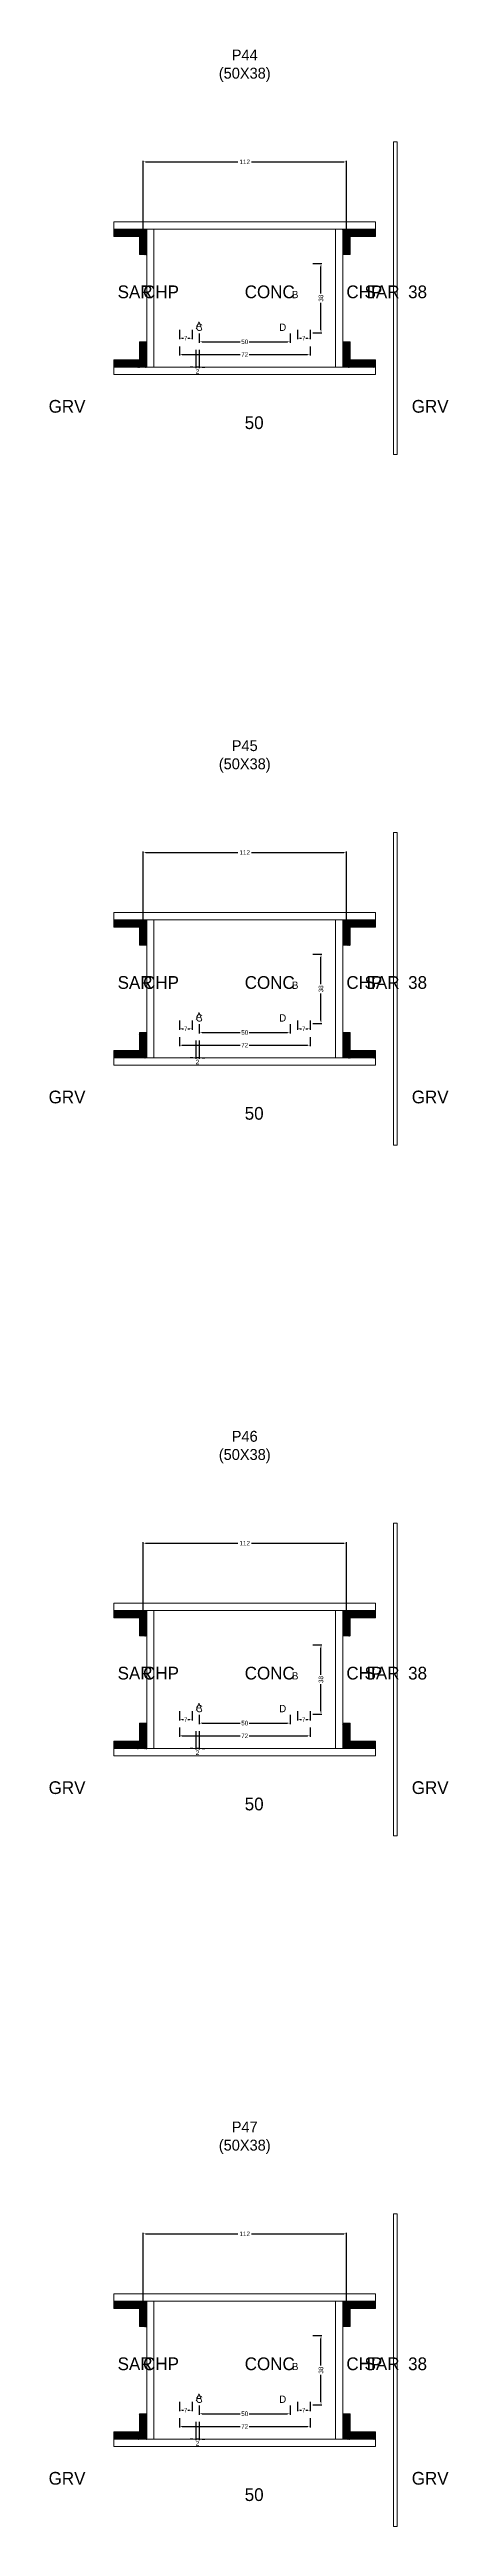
# Model space of a CAD drawing. Header units: centimetres. Extents: x -10500 to 4299, y -12546 to 295.
# Drawn here: x -108 to 112, y -9066 to -7703 of the extents above; entities that cross this region are included whole.
import ezdxf

# ---------------------------------------------------------------- set-up
doc = ezdxf.new("R2010")
doc.units = ezdxf.units.CM
for name, color, linetype in [('COTA', 241, 'Continuous'), ('Hachura', 251, 'Continuous'), ('NOMENCLATURA', 7, 'Continuous'), ('SARRAFO', 251, 'Continuous'), ('Texto Seção', 7, 'Continuous')]:
    doc.layers.add(name, color=color, linetype=linetype)
doc.dimstyles.new('cotax2', dxfattribs={"dimtxt": 2.5, "dimasz": 1.5, "dimexe": 0.5, "dimexo": 0.5, "dimgap": 0.5, "dimtad": 1, "dimcen": 2.5, "dimazin": 3, "dimtfac": 1, "dimtmove": 0, "dimatfit": 3})

msp = doc.modelspace()

# ---------------------------------------------------------------- texts
at = {"layer": 'NOMENCLATURA'}
for s, p in [('B', (26, -7840)), ('A', (-27, -7857)), ('C', (-27, -7858)), ('D', (19, -7858)), ('B', (26, -8220)), ('A', (-27, -8237)), ('C', (-27, -8238)), ('D', (19, -8238)), ('B', (26, -8600)), ('A', (-27, -8617)), ('C', (-27, -8618)), ('D', (19, -8618)), ('B', (26, -8980)), ('A', (-27, -8997)), ('C', (-27, -8998)), ('D', (19, -8998))]:
    msp.add_text(s, height=4, dxfattribs=at).set_placement(p)
at = {"layer": 'NOMENCLATURA', "char_height": 6, "attachment_point": 8}
for s, insert in [('P44\\P(50X38)', (0, -7721)), ('P45\\P(50X38)', (0, -8101)), ('P46\\P(50X38)', (0, -8481)), ('P47\\P(50X38)', (0, -8861))]:
    msp.add_mtext(s, dxfattribs=dict(at, insert=insert))
at = {"layer": 'Texto Seção'}
for s, p in [('SAR', (-70, -7840)), ('CHP', (-56, -7840)), ('CONC', (0, -7840)), ('CHP', (56, -7840)), ('SAR', (66, -7840)), ('38', (90, -7840)), ('GRV', (-108, -7903)), ('GRV', (92, -7903)), ('50', (0, -7912)), ('SAR', (-70, -8220)), ('CHP', (-56, -8220)), ('CONC', (0, -8220)), ('CHP', (56, -8220)), ('SAR', (66, -8220)), ('38', (90, -8220)), ('GRV', (-108, -8283)), ('50', (0, -8292)), ('GRV', (92, -8283)), ('SAR', (-70, -8600)), ('CHP', (-56, -8600)), ('CONC', (0, -8600)), ('CHP', (56, -8600)), ('SAR', (66, -8600)), ('38', (90, -8600)), ('GRV', (-108, -8663)), ('50', (0, -8672)), ('GRV', (92, -8663)), ('SAR', (-70, -8980)), ('CHP', (-56, -8980)), ('CONC', (0, -8980)), ('CHP', (56, -8980)), ('SAR', (66, -8980)), ('38', (90, -8980)), ('GRV', (-108, -9043)), ('50', (0, -9052)), ('GRV', (92, -9043))]:
    msp.add_text(s, height=7, dxfattribs=at).set_placement(p)

# ---------------------------------------------------------------- blocks, each defined once
blk = doc.blocks.new('_CLOSEDFILLED')
at = {"color": 0, "linetype": 'BYBLOCK'}
blk.add_solid([(-1, 0.16), (0, 0), (-1, -0.16)], dxfattribs=at)
blk = doc.blocks.new('*D798')
for p, q in [((-36, -9006.5), (-36, -9011.5)), ((36, -9006.5), (36, -9011.5)), ((-34.5, -9011), (-2.5, -9011)), ((2.5, -9011), (34.5, -9011))]:
    blk.add_line(p, q)
at = {"layer": 'Defpoints'}
for p in [(-36, -9006), (36, -9006), (-36, -9011)]:
    blk.add_point(p, dxfattribs=at)
at = {"layer": 'COTA', "xscale": 1.5, "yscale": 1.5, "rotation": 180}
blk.add_blockref('_CLOSEDFILLED', (-36, -9011), dxfattribs=at)
at = {"layer": 'COTA', "xscale": 1.5, "yscale": 1.5}
blk.add_blockref('_CLOSEDFILLED', (36, -9011), dxfattribs=at)
at = {"layer": 'COTA', "insert": (0, -9011), "char_height": 2.5, "attachment_point": 5}
blk.add_mtext('72', dxfattribs=at)
blk = doc.blocks.new('*D799')
for p, q in [((-25, -8999.5), (-25, -9004.5)), ((-23.5, -9004), (-2.5, -9004)), ((2.5, -9004), (23.5, -9004)), ((25, -8999.5), (25, -9004.5))]:
    blk.add_line(p, q)
at = {"layer": 'Defpoints'}
for p in [(-25, -8999), (-25, -9004), (25, -8999)]:
    blk.add_point(p, dxfattribs=at)
at = {"layer": 'COTA', "xscale": 1.5, "yscale": 1.5, "rotation": 180}
blk.add_blockref('_CLOSEDFILLED', (-25, -9004), dxfattribs=at)
at = {"layer": 'COTA', "xscale": 1.5, "yscale": 1.5}
blk.add_blockref('_CLOSEDFILLED', (25, -9004), dxfattribs=at)
at = {"layer": 'COTA', "insert": (0, -9004), "char_height": 2.5, "attachment_point": 5}
blk.add_mtext('50', dxfattribs=at)
blk = doc.blocks.new('*D800')
for p, q in [((37.5, -8961), (42.5, -8961)), ((42, -8977.5), (42, -8962.5)), ((42, -8997.5), (42, -8982.5)), ((37.5, -8999), (42.5, -8999))]:
    blk.add_line(p, q)
at = {"layer": 'Defpoints'}
for p in [(37, -8961), (37, -8999), (42, -8999)]:
    blk.add_point(p, dxfattribs=at)
at = {"layer": 'COTA', "xscale": 1.5, "yscale": 1.5}
for p, rotation in [((42, -8961), 90), ((42, -8999), 270)]:
    blk.add_blockref('_CLOSEDFILLED', p, dxfattribs=dict(at, rotation=rotation))
at = {"layer": 'COTA', "insert": (42, -8980), "char_height": 2.5, "attachment_point": 5, "rotation": 90}
blk.add_mtext('38', dxfattribs=at)
blk = doc.blocks.new('*D801')
for p, q in [((-36, -8997.5), (-36, -9002.5)), ((-34.5, -9002), (-33.75, -9002)), ((-31.25, -9002), (-30.5, -9002)), ((-29, -8997.5), (-29, -9002.5))]:
    blk.add_line(p, q)
at = {"layer": 'Defpoints'}
for p in [(-36, -8997), (-36, -9002), (-29, -8997)]:
    blk.add_point(p, dxfattribs=at)
at = {"layer": 'COTA', "xscale": 1.5, "yscale": 1.5, "rotation": 180}
blk.add_blockref('_CLOSEDFILLED', (-36, -9002), dxfattribs=at)
at = {"layer": 'COTA', "xscale": 1.5, "yscale": 1.5}
blk.add_blockref('_CLOSEDFILLED', (-29, -9002), dxfattribs=at)
at = {"layer": 'COTA', "insert": (-32.5, -9002), "char_height": 2.5, "attachment_point": 5}
blk.add_mtext('7', dxfattribs=at)
blk = doc.blocks.new('*D802')
for p, q in [((29, -8997.5), (29, -9002.5)), ((30.5, -9002), (31.25, -9002)), ((33.75, -9002), (34.5, -9002)), ((36, -8997.5), (36, -9002.5))]:
    blk.add_line(p, q)
at = {"layer": 'Defpoints'}
for p in [(29, -8997), (29, -9002), (36, -8997)]:
    blk.add_point(p, dxfattribs=at)
at = {"layer": 'COTA', "xscale": 1.5, "yscale": 1.5, "rotation": 180}
blk.add_blockref('_CLOSEDFILLED', (29, -9002), dxfattribs=at)
at = {"layer": 'COTA', "xscale": 1.5, "yscale": 1.5}
blk.add_blockref('_CLOSEDFILLED', (36, -9002), dxfattribs=at)
at = {"layer": 'COTA', "insert": (32.5, -9002), "char_height": 2.5, "attachment_point": 5}
blk.add_mtext('7', dxfattribs=at)
blk = doc.blocks.new('*D803')
for p, q in [((-56, -8944.5), (-56, -8904.5)), ((-54.5, -8905), (-3.75, -8905)), ((3.75, -8905), (54.5, -8905)), ((56, -8944.5), (56, -8904.5))]:
    blk.add_line(p, q)
at = {"layer": 'Defpoints'}
for p in [(-56, -8905), (-56, -8945), (56, -8945)]:
    blk.add_point(p, dxfattribs=at)
at = {"layer": 'COTA', "xscale": 1.5, "yscale": 1.5, "rotation": 180}
blk.add_blockref('_CLOSEDFILLED', (-56, -8905), dxfattribs=at)
at = {"layer": 'COTA', "xscale": 1.5, "yscale": 1.5}
blk.add_blockref('_CLOSEDFILLED', (56, -8905), dxfattribs=at)
at = {"layer": 'COTA', "insert": (0, -8905), "char_height": 2.5, "attachment_point": 5}
blk.add_mtext('112', dxfattribs=at)
blk = doc.blocks.new('*D764')
for p, q in [((-36, -8626.5), (-36, -8631.5)), ((36, -8626.5), (36, -8631.5)), ((-34.5, -8631), (-2.5, -8631)), ((2.5, -8631), (34.5, -8631))]:
    blk.add_line(p, q)
at = {"layer": 'Defpoints'}
for p in [(-36, -8626), (36, -8626), (-36, -8631)]:
    blk.add_point(p, dxfattribs=at)
at = {"layer": 'COTA', "xscale": 1.5, "yscale": 1.5, "rotation": 180}
blk.add_blockref('_CLOSEDFILLED', (-36, -8631), dxfattribs=at)
at = {"layer": 'COTA', "xscale": 1.5, "yscale": 1.5}
blk.add_blockref('_CLOSEDFILLED', (36, -8631), dxfattribs=at)
at = {"layer": 'COTA', "insert": (0, -8631), "char_height": 2.5, "attachment_point": 5}
blk.add_mtext('72', dxfattribs=at)
blk = doc.blocks.new('*D765')
for p, q in [((-25, -8619.5), (-25, -8624.5)), ((-23.5, -8624), (-2.5, -8624)), ((2.5, -8624), (23.5, -8624)), ((25, -8619.5), (25, -8624.5))]:
    blk.add_line(p, q)
at = {"layer": 'Defpoints'}
for p in [(-25, -8619), (-25, -8624), (25, -8619)]:
    blk.add_point(p, dxfattribs=at)
at = {"layer": 'COTA', "xscale": 1.5, "yscale": 1.5, "rotation": 180}
blk.add_blockref('_CLOSEDFILLED', (-25, -8624), dxfattribs=at)
at = {"layer": 'COTA', "xscale": 1.5, "yscale": 1.5}
blk.add_blockref('_CLOSEDFILLED', (25, -8624), dxfattribs=at)
at = {"layer": 'COTA', "insert": (0, -8624), "char_height": 2.5, "attachment_point": 5}
blk.add_mtext('50', dxfattribs=at)
blk = doc.blocks.new('*D766')
for p, q in [((37.5, -8581), (42.5, -8581)), ((42, -8597.5), (42, -8582.5)), ((42, -8617.5), (42, -8602.5)), ((37.5, -8619), (42.5, -8619))]:
    blk.add_line(p, q)
at = {"layer": 'Defpoints'}
for p in [(37, -8581), (37, -8619), (42, -8619)]:
    blk.add_point(p, dxfattribs=at)
at = {"layer": 'COTA', "xscale": 1.5, "yscale": 1.5}
for p, rotation in [((42, -8581), 90), ((42, -8619), 270)]:
    blk.add_blockref('_CLOSEDFILLED', p, dxfattribs=dict(at, rotation=rotation))
at = {"layer": 'COTA', "insert": (42, -8600), "char_height": 2.5, "attachment_point": 5, "rotation": 90}
blk.add_mtext('38', dxfattribs=at)
blk = doc.blocks.new('*D767')
for p, q in [((-36, -8617.5), (-36, -8622.5)), ((-34.5, -8622), (-33.75, -8622)), ((-31.25, -8622), (-30.5, -8622)), ((-29, -8617.5), (-29, -8622.5))]:
    blk.add_line(p, q)
at = {"layer": 'Defpoints'}
for p in [(-36, -8617), (-36, -8622), (-29, -8617)]:
    blk.add_point(p, dxfattribs=at)
at = {"layer": 'COTA', "xscale": 1.5, "yscale": 1.5, "rotation": 180}
blk.add_blockref('_CLOSEDFILLED', (-36, -8622), dxfattribs=at)
at = {"layer": 'COTA', "xscale": 1.5, "yscale": 1.5}
blk.add_blockref('_CLOSEDFILLED', (-29, -8622), dxfattribs=at)
at = {"layer": 'COTA', "insert": (-32.5, -8622), "char_height": 2.5, "attachment_point": 5}
blk.add_mtext('7', dxfattribs=at)
blk = doc.blocks.new('*D768')
for p, q in [((29, -8617.5), (29, -8622.5)), ((30.5, -8622), (31.25, -8622)), ((33.75, -8622), (34.5, -8622)), ((36, -8617.5), (36, -8622.5))]:
    blk.add_line(p, q)
at = {"layer": 'Defpoints'}
for p in [(29, -8617), (29, -8622), (36, -8617)]:
    blk.add_point(p, dxfattribs=at)
at = {"layer": 'COTA', "xscale": 1.5, "yscale": 1.5, "rotation": 180}
blk.add_blockref('_CLOSEDFILLED', (29, -8622), dxfattribs=at)
at = {"layer": 'COTA', "xscale": 1.5, "yscale": 1.5}
blk.add_blockref('_CLOSEDFILLED', (36, -8622), dxfattribs=at)
at = {"layer": 'COTA', "insert": (32.5, -8622), "char_height": 2.5, "attachment_point": 5}
blk.add_mtext('7', dxfattribs=at)
blk = doc.blocks.new('*D769')
for p, q in [((-56, -8564.5), (-56, -8524.5)), ((-54.5, -8525), (-3.75, -8525)), ((3.75, -8525), (54.5, -8525)), ((56, -8564.5), (56, -8524.5))]:
    blk.add_line(p, q)
at = {"layer": 'Defpoints'}
for p in [(-56, -8525), (-56, -8565), (56, -8565)]:
    blk.add_point(p, dxfattribs=at)
at = {"layer": 'COTA', "xscale": 1.5, "yscale": 1.5, "rotation": 180}
blk.add_blockref('_CLOSEDFILLED', (-56, -8525), dxfattribs=at)
at = {"layer": 'COTA', "xscale": 1.5, "yscale": 1.5}
blk.add_blockref('_CLOSEDFILLED', (56, -8525), dxfattribs=at)
at = {"layer": 'COTA', "insert": (0, -8525), "char_height": 2.5, "attachment_point": 5}
blk.add_mtext('112', dxfattribs=at)
blk = doc.blocks.new('*D738')
for p, q in [((-36, -8246.5), (-36, -8251.5)), ((-34.5, -8251), (-2.5, -8251)), ((2.5, -8251), (34.5, -8251)), ((36, -8246.5), (36, -8251.5))]:
    blk.add_line(p, q)
at = {"layer": 'Defpoints'}
for p in [(-36, -8246), (-36, -8251), (36, -8246)]:
    blk.add_point(p, dxfattribs=at)
at = {"layer": 'COTA', "xscale": 1.5, "yscale": 1.5, "rotation": 180}
blk.add_blockref('_CLOSEDFILLED', (-36, -8251), dxfattribs=at)
at = {"layer": 'COTA', "xscale": 1.5, "yscale": 1.5}
blk.add_blockref('_CLOSEDFILLED', (36, -8251), dxfattribs=at)
at = {"layer": 'COTA', "insert": (0, -8251), "char_height": 2.5, "attachment_point": 5}
blk.add_mtext('72', dxfattribs=at)
blk = doc.blocks.new('*D739')
for p, q in [((-25, -8239.5), (-25, -8244.5)), ((-23.5, -8244), (-2.5, -8244)), ((2.5, -8244), (23.5, -8244)), ((25, -8239.5), (25, -8244.5))]:
    blk.add_line(p, q)
at = {"layer": 'Defpoints'}
for p in [(-25, -8239), (-25, -8244), (25, -8239)]:
    blk.add_point(p, dxfattribs=at)
at = {"layer": 'COTA', "xscale": 1.5, "yscale": 1.5, "rotation": 180}
blk.add_blockref('_CLOSEDFILLED', (-25, -8244), dxfattribs=at)
at = {"layer": 'COTA', "xscale": 1.5, "yscale": 1.5}
blk.add_blockref('_CLOSEDFILLED', (25, -8244), dxfattribs=at)
at = {"layer": 'COTA', "insert": (0, -8244), "char_height": 2.5, "attachment_point": 5}
blk.add_mtext('50', dxfattribs=at)
blk = doc.blocks.new('*D740')
for p, q in [((37.5, -8201), (42.5, -8201)), ((42, -8217.5), (42, -8202.5)), ((42, -8237.5), (42, -8222.5)), ((37.5, -8239), (42.5, -8239))]:
    blk.add_line(p, q)
at = {"layer": 'Defpoints'}
for p in [(37, -8201), (37, -8239), (42, -8239)]:
    blk.add_point(p, dxfattribs=at)
at = {"layer": 'COTA', "xscale": 1.5, "yscale": 1.5}
for p, rotation in [((42, -8201), 90), ((42, -8239), 270)]:
    blk.add_blockref('_CLOSEDFILLED', p, dxfattribs=dict(at, rotation=rotation))
at = {"layer": 'COTA', "insert": (42, -8220), "char_height": 2.5, "attachment_point": 5, "rotation": 90}
blk.add_mtext('38', dxfattribs=at)
blk = doc.blocks.new('*D741')
for p, q in [((-36, -8237.5), (-36, -8242.5)), ((-34.5, -8242), (-33.75, -8242)), ((-31.25, -8242), (-30.5, -8242)), ((-29, -8237.5), (-29, -8242.5))]:
    blk.add_line(p, q)
at = {"layer": 'Defpoints'}
for p in [(-36, -8237), (-36, -8242), (-29, -8237)]:
    blk.add_point(p, dxfattribs=at)
at = {"layer": 'COTA', "xscale": 1.5, "yscale": 1.5, "rotation": 180}
blk.add_blockref('_CLOSEDFILLED', (-36, -8242), dxfattribs=at)
at = {"layer": 'COTA', "xscale": 1.5, "yscale": 1.5}
blk.add_blockref('_CLOSEDFILLED', (-29, -8242), dxfattribs=at)
at = {"layer": 'COTA', "insert": (-32.5, -8242), "char_height": 2.5, "attachment_point": 5}
blk.add_mtext('7', dxfattribs=at)
blk = doc.blocks.new('*D742')
for p, q in [((29, -8237.5), (29, -8242.5)), ((30.5, -8242), (31.25, -8242)), ((33.75, -8242), (34.5, -8242)), ((36, -8237.5), (36, -8242.5))]:
    blk.add_line(p, q)
at = {"layer": 'Defpoints'}
for p in [(29, -8237), (29, -8242), (36, -8237)]:
    blk.add_point(p, dxfattribs=at)
at = {"layer": 'COTA', "xscale": 1.5, "yscale": 1.5, "rotation": 180}
blk.add_blockref('_CLOSEDFILLED', (29, -8242), dxfattribs=at)
at = {"layer": 'COTA', "xscale": 1.5, "yscale": 1.5}
blk.add_blockref('_CLOSEDFILLED', (36, -8242), dxfattribs=at)
at = {"layer": 'COTA', "insert": (32.5, -8242), "char_height": 2.5, "attachment_point": 5}
blk.add_mtext('7', dxfattribs=at)
blk = doc.blocks.new('*D743')
for p, q in [((-56, -8184.5), (-56, -8144.5)), ((-54.5, -8145), (-3.75, -8145)), ((3.75, -8145), (54.5, -8145)), ((56, -8184.5), (56, -8144.5))]:
    blk.add_line(p, q)
at = {"layer": 'Defpoints'}
for p in [(-56, -8145), (-56, -8185), (56, -8185)]:
    blk.add_point(p, dxfattribs=at)
at = {"layer": 'COTA', "xscale": 1.5, "yscale": 1.5, "rotation": 180}
blk.add_blockref('_CLOSEDFILLED', (-56, -8145), dxfattribs=at)
at = {"layer": 'COTA', "xscale": 1.5, "yscale": 1.5}
blk.add_blockref('_CLOSEDFILLED', (56, -8145), dxfattribs=at)
at = {"layer": 'COTA', "insert": (0, -8145), "char_height": 2.5, "attachment_point": 5}
blk.add_mtext('112', dxfattribs=at)
blk = doc.blocks.new('*D712')
for p, q in [((-36, -7866.5), (-36, -7871.5)), ((-34.5, -7871), (-2.5, -7871)), ((2.5, -7871), (34.5, -7871)), ((36, -7866.5), (36, -7871.5))]:
    blk.add_line(p, q)
at = {"layer": 'Defpoints'}
for p in [(-36, -7866), (-36, -7871), (36, -7866)]:
    blk.add_point(p, dxfattribs=at)
at = {"layer": 'COTA', "xscale": 1.5, "yscale": 1.5, "rotation": 180}
blk.add_blockref('_CLOSEDFILLED', (-36, -7871), dxfattribs=at)
at = {"layer": 'COTA', "xscale": 1.5, "yscale": 1.5}
blk.add_blockref('_CLOSEDFILLED', (36, -7871), dxfattribs=at)
at = {"layer": 'COTA', "insert": (0, -7871), "char_height": 2.5, "attachment_point": 5}
blk.add_mtext('72', dxfattribs=at)
blk = doc.blocks.new('*D713')
for p, q in [((-25, -7859.5), (-25, -7864.5)), ((25, -7859.5), (25, -7864.5)), ((-23.5, -7864), (-2.5, -7864)), ((2.5, -7864), (23.5, -7864))]:
    blk.add_line(p, q)
at = {"layer": 'Defpoints'}
for p in [(-25, -7859), (25, -7859), (-25, -7864)]:
    blk.add_point(p, dxfattribs=at)
at = {"layer": 'COTA', "xscale": 1.5, "yscale": 1.5, "rotation": 180}
blk.add_blockref('_CLOSEDFILLED', (-25, -7864), dxfattribs=at)
at = {"layer": 'COTA', "xscale": 1.5, "yscale": 1.5}
blk.add_blockref('_CLOSEDFILLED', (25, -7864), dxfattribs=at)
at = {"layer": 'COTA', "insert": (0, -7864), "char_height": 2.5, "attachment_point": 5}
blk.add_mtext('50', dxfattribs=at)
blk = doc.blocks.new('*D714')
for p, q in [((37.5, -7821), (42.5, -7821)), ((42, -7837.5), (42, -7822.5)), ((42, -7857.5), (42, -7842.5)), ((37.5, -7859), (42.5, -7859))]:
    blk.add_line(p, q)
at = {"layer": 'Defpoints'}
for p in [(37, -7821), (37, -7859), (42, -7859)]:
    blk.add_point(p, dxfattribs=at)
at = {"layer": 'COTA', "xscale": 1.5, "yscale": 1.5}
for p, rotation in [((42, -7821), 90), ((42, -7859), 270)]:
    blk.add_blockref('_CLOSEDFILLED', p, dxfattribs=dict(at, rotation=rotation))
at = {"layer": 'COTA', "insert": (42, -7840), "char_height": 2.5, "attachment_point": 5, "rotation": 90}
blk.add_mtext('38', dxfattribs=at)
blk = doc.blocks.new('*D715')
for p, q in [((-36, -7857.5), (-36, -7862.5)), ((-34.5, -7862), (-33.75, -7862)), ((-31.25, -7862), (-30.5, -7862)), ((-29, -7857.5), (-29, -7862.5))]:
    blk.add_line(p, q)
at = {"layer": 'Defpoints'}
for p in [(-36, -7857), (-36, -7862), (-29, -7857)]:
    blk.add_point(p, dxfattribs=at)
at = {"layer": 'COTA', "xscale": 1.5, "yscale": 1.5, "rotation": 180}
blk.add_blockref('_CLOSEDFILLED', (-36, -7862), dxfattribs=at)
at = {"layer": 'COTA', "xscale": 1.5, "yscale": 1.5}
blk.add_blockref('_CLOSEDFILLED', (-29, -7862), dxfattribs=at)
at = {"layer": 'COTA', "insert": (-32.5, -7862), "char_height": 2.5, "attachment_point": 5}
blk.add_mtext('7', dxfattribs=at)
blk = doc.blocks.new('*D716')
for p, q in [((29, -7857.5), (29, -7862.5)), ((30.5, -7862), (31.25, -7862)), ((33.75, -7862), (34.5, -7862)), ((36, -7857.5), (36, -7862.5))]:
    blk.add_line(p, q)
at = {"layer": 'Defpoints'}
for p in [(29, -7857), (29, -7862), (36, -7857)]:
    blk.add_point(p, dxfattribs=at)
at = {"layer": 'COTA', "xscale": 1.5, "yscale": 1.5, "rotation": 180}
blk.add_blockref('_CLOSEDFILLED', (29, -7862), dxfattribs=at)
at = {"layer": 'COTA', "xscale": 1.5, "yscale": 1.5}
blk.add_blockref('_CLOSEDFILLED', (36, -7862), dxfattribs=at)
at = {"layer": 'COTA', "insert": (32.5, -7862), "char_height": 2.5, "attachment_point": 5}
blk.add_mtext('7', dxfattribs=at)
blk = doc.blocks.new('*D717')
for p, q in [((-56, -7804.5), (-56, -7764.5)), ((-54.5, -7765), (-3.75, -7765)), ((3.75, -7765), (54.5, -7765)), ((56, -7804.5), (56, -7764.5))]:
    blk.add_line(p, q)
at = {"layer": 'Defpoints'}
for p in [(-56, -7765), (-56, -7805), (56, -7805)]:
    blk.add_point(p, dxfattribs=at)
at = {"layer": 'COTA', "xscale": 1.5, "yscale": 1.5, "rotation": 180}
blk.add_blockref('_CLOSEDFILLED', (-56, -7765), dxfattribs=at)
at = {"layer": 'COTA', "xscale": 1.5, "yscale": 1.5}
blk.add_blockref('_CLOSEDFILLED', (56, -7765), dxfattribs=at)
at = {"layer": 'COTA', "insert": (0, -7765), "char_height": 2.5, "attachment_point": 5}
blk.add_mtext('112', dxfattribs=at)

# ---------------------------------------------------------------- dimensions: what is measured, and where the dimension line sits
at = {"layer": 'COTA'}
for base, p1, p2, picture, middle in [((-56, -7765), (-56, -7805), (56, -7805), '*D717', (0, -7765)), ((-36, -7862), (-36, -7857), (-29, -7857), '*D715', (-32.5, -7862)), ((-25, -7864), (-25, -7859), (25, -7859), '*D713', (0, -7864)), ((29, -7862), (29, -7857), (36, -7857), '*D716', (32.5, -7862)), ((-36, -7871), (-36, -7866), (36, -7866), '*D712', (0, -7871)), ((-56, -8145), (-56, -8185), (56, -8185), '*D743', (0, -8145)), ((-36, -8242), (-36, -8237), (-29, -8237), '*D741', (-32.5, -8242)), ((-25, -8244), (-25, -8239), (25, -8239), '*D739', (0, -8244)), ((29, -8242), (29, -8237), (36, -8237), '*D742', (32.5, -8242)), ((-36, -8251), (-36, -8246), (36, -8246), '*D738', (0, -8251)), ((-56, -8525), (-56, -8565), (56, -8565), '*D769', (0, -8525)), ((-36, -8622), (-36, -8617), (-29, -8617), '*D767', (-32.5, -8622)), ((-36, -8631), (-36, -8626), (36, -8626), '*D764', (0, -8631)), ((-25, -8624), (-25, -8619), (25, -8619), '*D765', (0, -8624)), ((29, -8622), (29, -8617), (36, -8617), '*D768', (32.5, -8622)), ((-56, -8905), (-56, -8945), (56, -8945), '*D803', (0, -8905)), ((-36, -9002), (-36, -8997), (-29, -8997), '*D801', (-32.5, -9002)), ((-36, -9011), (-36, -9006), (36, -9006), '*D798', (0, -9011)), ((-25, -9004), (-25, -8999), (25, -8999), '*D799', (0, -9004)), ((29, -9002), (29, -8997), (36, -8997), '*D802', (32.5, -9002))]:
    dim = msp.add_linear_dim(base=base, p1=p1, p2=p2, dimstyle='cotax2', dxfattribs=at)
    dim.commit()
    dim.dimension.update_dxf_attribs({"geometry": picture, "text_midpoint": middle})
for base, p1, p2, picture, middle in [((42, -7859), (37, -7859), (37, -7821), '*D714', (42, -7840)), ((42, -8239), (37, -8239), (37, -8201), '*D740', (42, -8220)), ((42, -8619), (37, -8619), (37, -8581), '*D766', (42, -8600)), ((42, -8999), (37, -8999), (37, -8961), '*D800', (42, -8980))]:
    dim = msp.add_linear_dim(base=base, p1=p1, p2=p2, angle=90, dimstyle='cotax2', dxfattribs=at)
    dim.commit()
    dim.dimension.update_dxf_attribs({"geometry": picture, "text_midpoint": middle})
for base, p1, p2 in [((-25, -7878), (-25, -7868), (-27, -7868)), ((-25, -8258), (-25, -8248), (-27, -8248)), ((-25, -8638), (-25, -8628), (-27, -8628)), ((-25, -9018), (-25, -9008), (-27, -9008))]:
    msp.add_linear_dim(base=base, p1=p1, p2=p2, dimstyle='cotax2', dxfattribs=at).render()

# ---------------------------------------------------------------- hatches: boundary and pattern name
at = {"layer": 'SARRAFO'}
h = msp.add_hatch(dxfattribs=at)
h.set_pattern_fill('SOLID', scale=2)
h.paths.add_polyline_path([(-72, -7806), (-58, -7806), (-58, -7802), (-72, -7802)])
h = msp.add_hatch(dxfattribs=at)
h.set_pattern_fill('SOLID', scale=2)
h.paths.add_polyline_path([(-58, -7816), (-54, -7816), (-54, -7802), (-58, -7802)])
h = msp.add_hatch(dxfattribs=at)
h.set_pattern_fill('SOLID', scale=2)
h.paths.add_polyline_path([(54, -7816), (58, -7816), (58, -7802), (54, -7802)])
h = msp.add_hatch(dxfattribs=at)
h.set_pattern_fill('SOLID', scale=2)
h.paths.add_polyline_path([(58, -7806), (72, -7806), (72, -7802), (58, -7802)])
h = msp.add_hatch(dxfattribs=at)
h.set_pattern_fill('SOLID', scale=2)
h.paths.add_polyline_path([(-72, -7878), (-58, -7878), (-58, -7874), (-72, -7874)])
h = msp.add_hatch(dxfattribs=at)
h.set_pattern_fill('SOLID', scale=2)
h.paths.add_polyline_path([(-58, -7878), (-54, -7878), (-54, -7864), (-58, -7864)])
h = msp.add_hatch(dxfattribs=at)
h.set_pattern_fill('SOLID', scale=2)
h.paths.add_polyline_path([(54, -7878), (58, -7878), (58, -7864), (54, -7864)])
h = msp.add_hatch(dxfattribs=at)
h.set_pattern_fill('SOLID', scale=2)
h.paths.add_polyline_path([(58, -7878), (72, -7878), (72, -7874), (58, -7874)])
h = msp.add_hatch(dxfattribs=at)
h.set_pattern_fill('SOLID', scale=2)
h.paths.add_polyline_path([(-72, -8186), (-58, -8186), (-58, -8182), (-72, -8182)])
h = msp.add_hatch(dxfattribs=at)
h.set_pattern_fill('SOLID', scale=2)
h.paths.add_polyline_path([(-58, -8196), (-54, -8196), (-54, -8182), (-58, -8182)])
h = msp.add_hatch(dxfattribs=at)
h.set_pattern_fill('SOLID', scale=2)
h.paths.add_polyline_path([(54, -8196), (58, -8196), (58, -8182), (54, -8182)])
h = msp.add_hatch(dxfattribs=at)
h.set_pattern_fill('SOLID', scale=2)
h.paths.add_polyline_path([(58, -8186), (72, -8186), (72, -8182), (58, -8182)])
h = msp.add_hatch(dxfattribs=at)
h.set_pattern_fill('SOLID', scale=2)
h.paths.add_polyline_path([(-58, -8258), (-54, -8258), (-54, -8244), (-58, -8244)])
h = msp.add_hatch(dxfattribs=at)
h.set_pattern_fill('SOLID', scale=2)
h.paths.add_polyline_path([(54, -8258), (58, -8258), (58, -8244), (54, -8244)])
h = msp.add_hatch(dxfattribs=at)
h.set_pattern_fill('SOLID', scale=2)
h.paths.add_polyline_path([(-72, -8258), (-58, -8258), (-58, -8254), (-72, -8254)])
h = msp.add_hatch(dxfattribs=at)
h.set_pattern_fill('SOLID', scale=2)
h.paths.add_polyline_path([(58, -8258), (72, -8258), (72, -8254), (58, -8254)])
h = msp.add_hatch(dxfattribs=at)
h.set_pattern_fill('SOLID', scale=2)
h.paths.add_polyline_path([(-72, -8566), (-58, -8566), (-58, -8562), (-72, -8562)])
h = msp.add_hatch(dxfattribs=at)
h.set_pattern_fill('SOLID', scale=2)
h.paths.add_polyline_path([(-58, -8576), (-54, -8576), (-54, -8562), (-58, -8562)])
h = msp.add_hatch(dxfattribs=at)
h.set_pattern_fill('SOLID', scale=2)
h.paths.add_polyline_path([(54, -8576), (58, -8576), (58, -8562), (54, -8562)])
h = msp.add_hatch(dxfattribs=at)
h.set_pattern_fill('SOLID', scale=2)
h.paths.add_polyline_path([(58, -8566), (72, -8566), (72, -8562), (58, -8562)])
h = msp.add_hatch(dxfattribs=at)
h.set_pattern_fill('SOLID', scale=2)
h.paths.add_polyline_path([(-58, -8638), (-54, -8638), (-54, -8624), (-58, -8624)])
h = msp.add_hatch(dxfattribs=at)
h.set_pattern_fill('SOLID', scale=2)
h.paths.add_polyline_path([(54, -8638), (58, -8638), (58, -8624), (54, -8624)])
h = msp.add_hatch(dxfattribs=at)
h.set_pattern_fill('SOLID', scale=2)
h.paths.add_polyline_path([(-72, -8638), (-58, -8638), (-58, -8634), (-72, -8634)])
h = msp.add_hatch(dxfattribs=at)
h.set_pattern_fill('SOLID', scale=2)
h.paths.add_polyline_path([(58, -8638), (72, -8638), (72, -8634), (58, -8634)])
h = msp.add_hatch(dxfattribs=at)
h.set_pattern_fill('SOLID', scale=2)
h.paths.add_polyline_path([(-72, -8946), (-58, -8946), (-58, -8942), (-72, -8942)])
h = msp.add_hatch(dxfattribs=at)
h.set_pattern_fill('SOLID', scale=2)
h.paths.add_polyline_path([(-58, -8956), (-54, -8956), (-54, -8942), (-58, -8942)])
h = msp.add_hatch(dxfattribs=at)
h.set_pattern_fill('SOLID', scale=2)
h.paths.add_polyline_path([(54, -8956), (58, -8956), (58, -8942), (54, -8942)])
h = msp.add_hatch(dxfattribs=at)
h.set_pattern_fill('SOLID', scale=2)
h.paths.add_polyline_path([(58, -8946), (72, -8946), (72, -8942), (58, -8942)])
h = msp.add_hatch(dxfattribs=at)
h.set_pattern_fill('SOLID', scale=2)
h.paths.add_polyline_path([(-58, -9018), (-54, -9018), (-54, -9004), (-58, -9004)])
h = msp.add_hatch(dxfattribs=at)
h.set_pattern_fill('SOLID', scale=2)
h.paths.add_polyline_path([(54, -9018), (58, -9018), (58, -9004), (54, -9004)])
h = msp.add_hatch(dxfattribs=at)
h.set_pattern_fill('SOLID', scale=2)
h.paths.add_polyline_path([(-72, -9018), (-58, -9018), (-58, -9014), (-72, -9014)])
h = msp.add_hatch(dxfattribs=at)
h.set_pattern_fill('SOLID', scale=2)
h.paths.add_polyline_path([(58, -9018), (72, -9018), (72, -9014), (58, -9014)])

# ---------------------------------------------------------------- linework, layer by layer
at = {"layer": 'Hachura', "lineweight": 13}
for points in [[(82, -7926), (84, -7926), (84, -7754), (82, -7754)], [(82, -8306), (84, -8306), (84, -8134), (82, -8134)], [(82, -8686), (84, -8686), (84, -8514), (82, -8514)], [(82, -9066), (84, -9066), (84, -8894), (82, -8894)]]:
    msp.add_lwpolyline(points, close=True, dxfattribs=at)
at = {"layer": 'Hachura', "lineweight": 18}
for points in [[(-72, -7802), (72, -7802), (72, -7798), (-72, -7798)], [(-54, -7878), (-50, -7878), (-50, -7802), (-54, -7802)], [(50, -7878), (54, -7878), (54, -7802), (50, -7802)], [(-72, -7882), (72, -7882), (72, -7878), (-72, -7878)], [(-72, -8182), (72, -8182), (72, -8178), (-72, -8178)], [(-54, -8258), (-50, -8258), (-50, -8182), (-54, -8182)], [(50, -8258), (54, -8258), (54, -8182), (50, -8182)], [(-72, -8262), (72, -8262), (72, -8258), (-72, -8258)], [(-72, -8562), (72, -8562), (72, -8558), (-72, -8558)], [(-54, -8638), (-50, -8638), (-50, -8562), (-54, -8562)], [(50, -8638), (54, -8638), (54, -8562), (50, -8562)], [(-72, -8642), (72, -8642), (72, -8638), (-72, -8638)], [(-72, -8942), (72, -8942), (72, -8938), (-72, -8938)], [(-54, -9018), (-50, -9018), (-50, -8942), (-54, -8942)], [(50, -9018), (54, -9018), (54, -8942), (50, -8942)], [(-72, -9022), (72, -9022), (72, -9018), (-72, -9018)]]:
    msp.add_lwpolyline(points, close=True, dxfattribs=at)
at = {"layer": 'SARRAFO', "lineweight": 13}
for points in [[(-72, -7806), (-58, -7806), (-58, -7802), (-72, -7802)], [(-58, -7816), (-54, -7816), (-54, -7802), (-58, -7802)], [(54, -7816), (58, -7816), (58, -7802), (54, -7802)], [(58, -7806), (72, -7806), (72, -7802), (58, -7802)], [(-72, -7878), (-58, -7878), (-58, -7874), (-72, -7874)], [(-58, -7878), (-54, -7878), (-54, -7864), (-58, -7864)], [(54, -7878), (58, -7878), (58, -7864), (54, -7864)], [(58, -7878), (72, -7878), (72, -7874), (58, -7874)], [(-72, -8186), (-58, -8186), (-58, -8182), (-72, -8182)], [(-58, -8196), (-54, -8196), (-54, -8182), (-58, -8182)], [(54, -8196), (58, -8196), (58, -8182), (54, -8182)], [(58, -8186), (72, -8186), (72, -8182), (58, -8182)], [(-58, -8258), (-54, -8258), (-54, -8244), (-58, -8244)], [(54, -8258), (58, -8258), (58, -8244), (54, -8244)], [(-72, -8258), (-58, -8258), (-58, -8254), (-72, -8254)], [(58, -8258), (72, -8258), (72, -8254), (58, -8254)], [(-72, -8566), (-58, -8566), (-58, -8562), (-72, -8562)], [(-58, -8576), (-54, -8576), (-54, -8562), (-58, -8562)], [(54, -8576), (58, -8576), (58, -8562), (54, -8562)], [(58, -8566), (72, -8566), (72, -8562), (58, -8562)], [(-58, -8638), (-54, -8638), (-54, -8624), (-58, -8624)], [(54, -8638), (58, -8638), (58, -8624), (54, -8624)], [(-72, -8638), (-58, -8638), (-58, -8634), (-72, -8634)], [(58, -8638), (72, -8638), (72, -8634), (58, -8634)], [(-72, -8946), (-58, -8946), (-58, -8942), (-72, -8942)], [(-58, -8956), (-54, -8956), (-54, -8942), (-58, -8942)], [(54, -8956), (58, -8956), (58, -8942), (54, -8942)], [(58, -8946), (72, -8946), (72, -8942), (58, -8942)], [(-58, -9018), (-54, -9018), (-54, -9004), (-58, -9004)], [(54, -9018), (58, -9018), (58, -9004), (54, -9004)], [(-72, -9018), (-58, -9018), (-58, -9014), (-72, -9014)], [(58, -9018), (72, -9018), (72, -9014), (58, -9014)]]:
    msp.add_lwpolyline(points, close=True, dxfattribs=at)

msp.set_redraw_order([(e.dxf.handle, doc.entitydb.next_handle()) for e in msp.query("TEXT MTEXT ATTDEF DIMENSION ARC_DIMENSION")])  # texts and dimensions are drawn at this point

doc.saveas('drawing.dxf')
